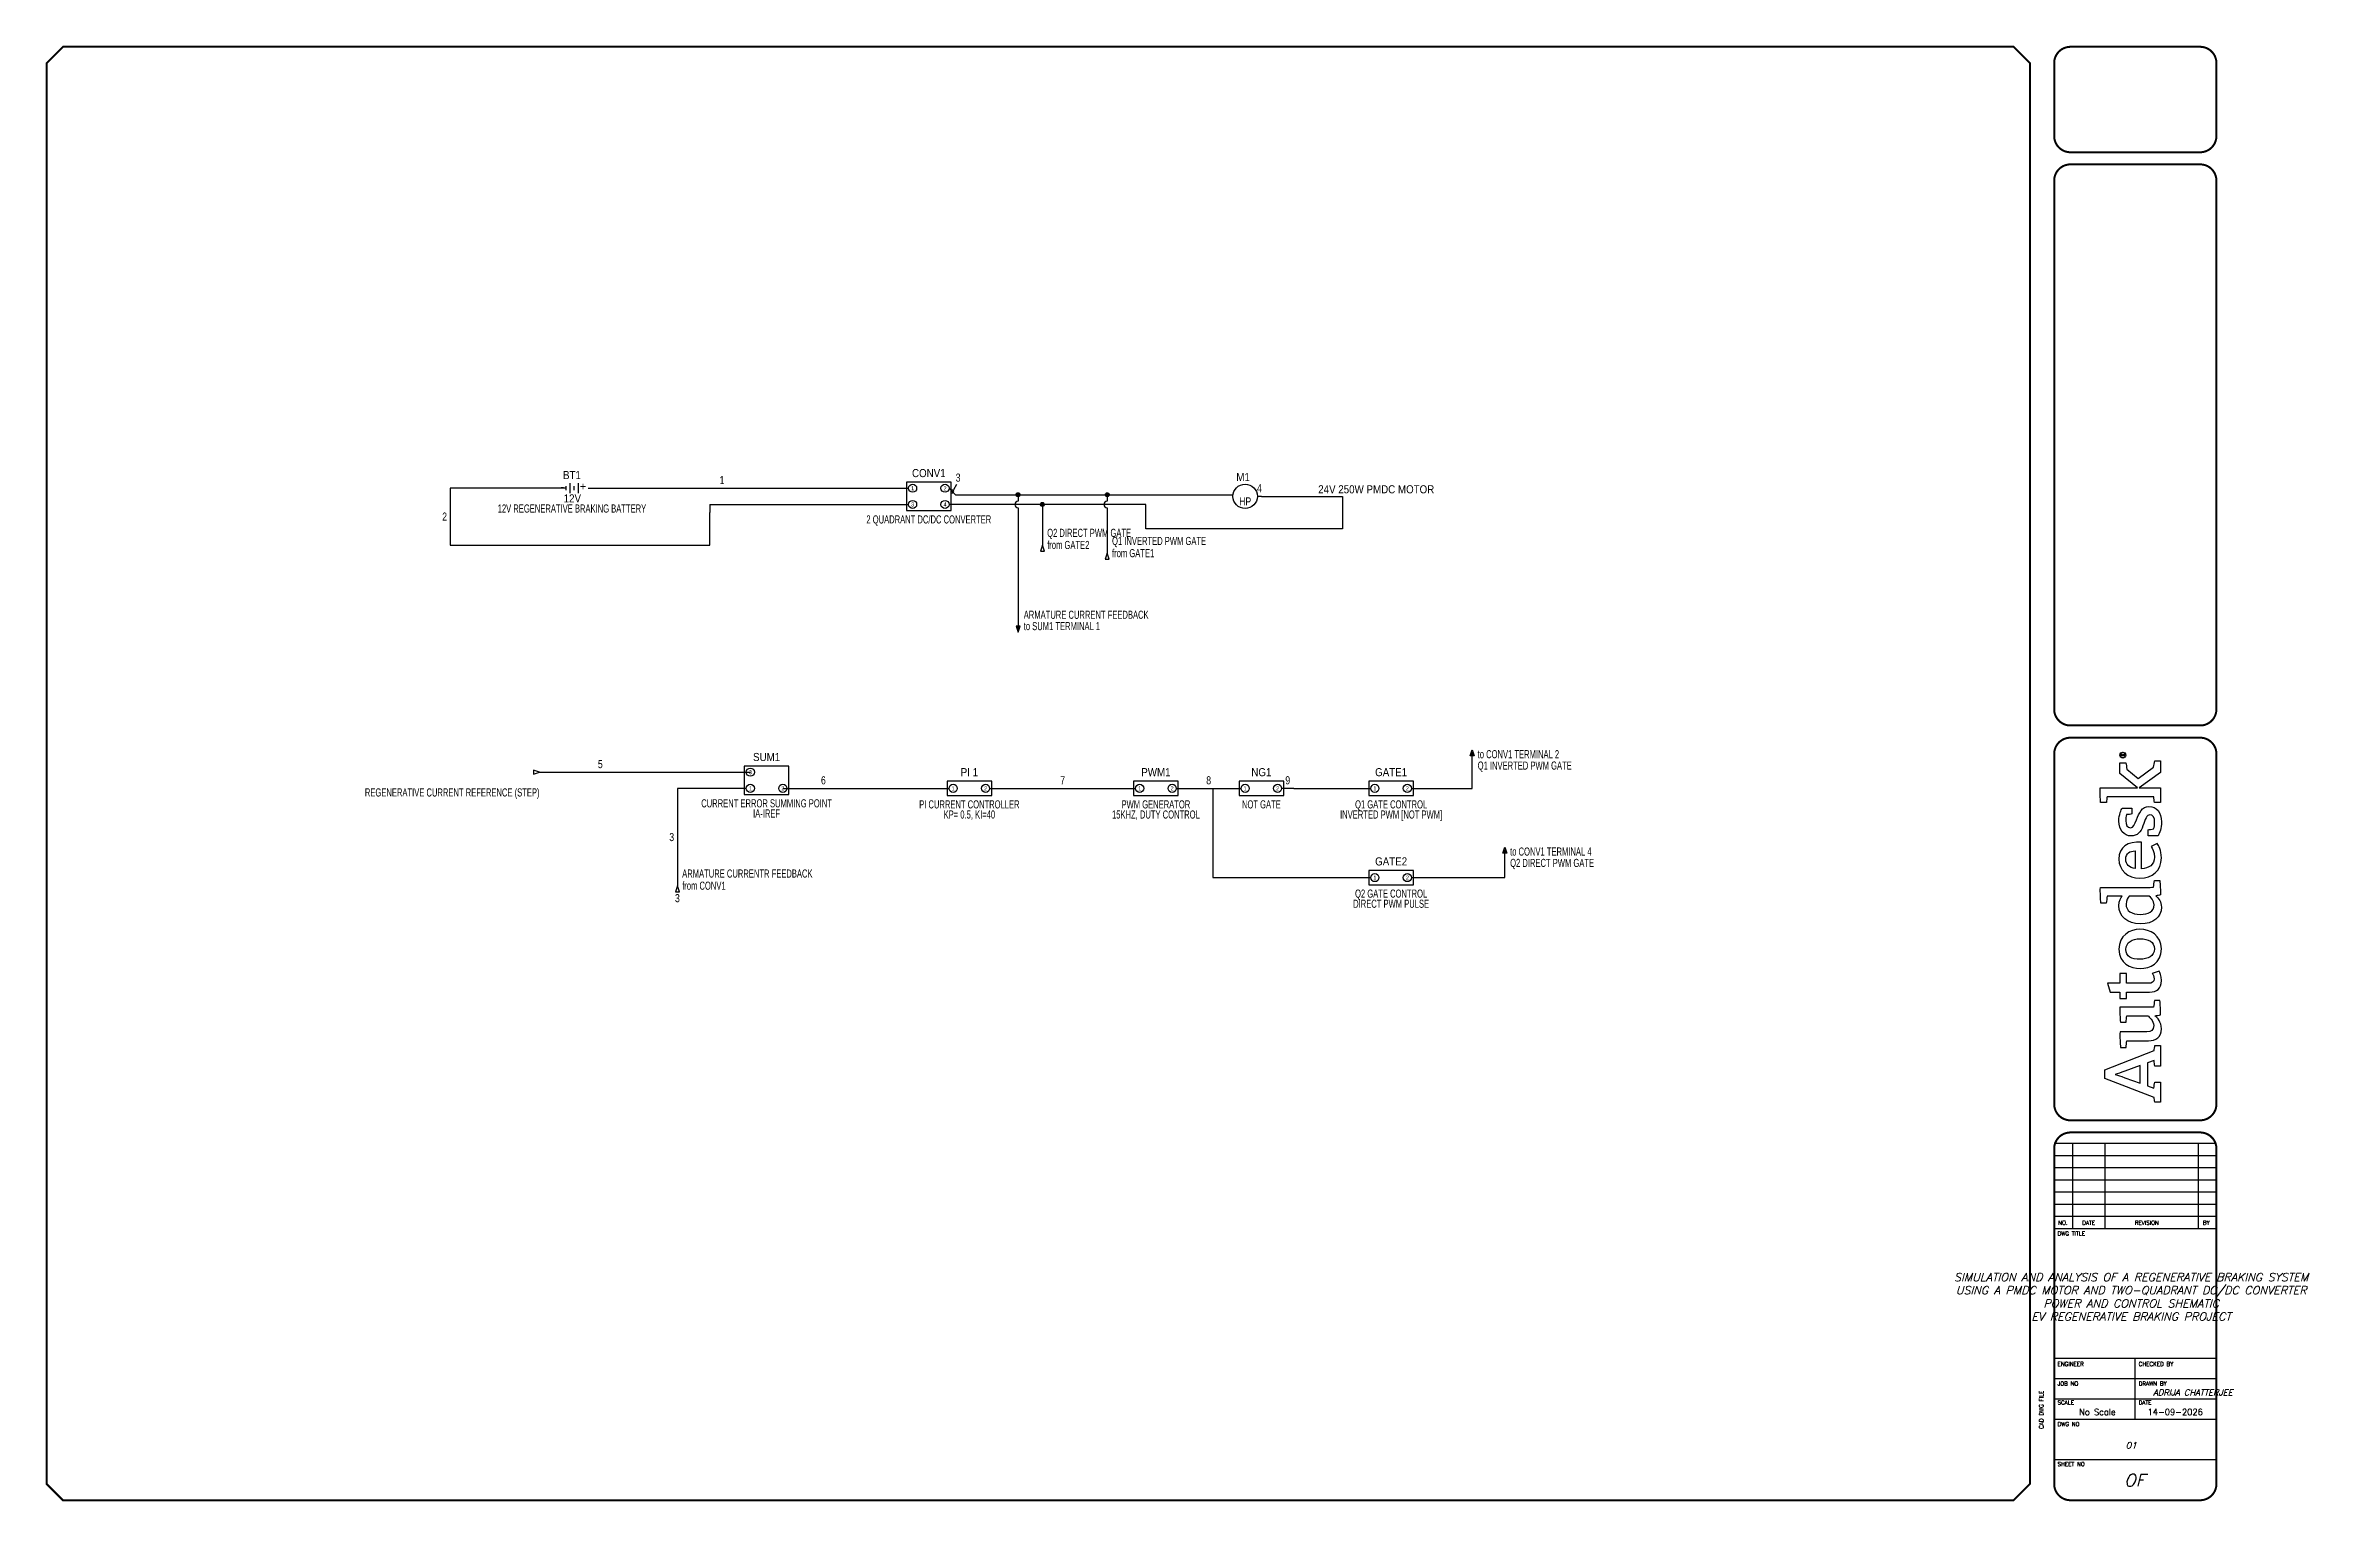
# Model space of a CAD drawing. Extents: x 0 to 35.3, y 0 to 22.4.
import ezdxf
from ezdxf.enums import TextEntityAlignment as Align

# ---------------------------------------------------------------- set-up
doc = ezdxf.new("R2010")
doc.units = 0
doc.header["$MEASUREMENT"] = 0
for name, color, linetype in [('DESC', 7, 'Continuous'), ('LAYER_1', 160, 'Continuous'), ('MISC', 7, 'Continuous'), ('SYMS', 7, 'Continuous'), ('TAGS', 7, 'Continuous'), ('TERMS', 7, 'Continuous'), ('TITLE', 7, 'Continuous'), ('WIRENO', 7, 'Continuous'), ('WIREREF_DEST', 7, 'Continuous'), ('WIRES', 7, 'Continuous'), ('XREF', 7, 'Continuous')]:
    doc.layers.add(name, color=color, linetype=linetype)
doc.styles.add('ITALIC', font='ITALIC')
doc.styles.add('SIMPLEX', font='SIMPLEX')
doc.styles.add('WD', font='txt')

# ---------------------------------------------------------------- blocks, each defined once
blk = doc.blocks.new('AI9-BLK2')
at = {"layer": 'LAYER_1', "color": 7}
blk.add_circle((0, 0), 2.03, dxfattribs=at)
blk.add_open_spline([(1.7, 0), (1.7, -1), (1, -1.8), (0, -1.8), (-1, -1.8), (-1.7, -1), (-1.7, 0), (-1.7, 1), (-1, 1.8), (0, 1.8), (1, 1.8), (1.7, 1), (1.7, 0)], degree=3, knots=[0, 0, 0, 0, 1, 1, 1, 2, 2, 2, 3, 3, 3, 4, 4, 4, 4], dxfattribs=at)
blk = doc.blocks.new('AI9-BLK1')
at = {"layer": 'LAYER_1', "color": 7}
for points, knots in [([(0.7, -1.1), (0.7, -1.1), (0.2, -0.4), (0.2, -0.4), (0.1, -0.2), (0, -0.2), (-0.1, -0.1), (0.3, 0), (0.5, 0.2), (0.5, 0.5), (0.5, 0.8), (0.3, 1.1), (-0.2, 1.1), (-0.2, 1.1), (-0.8, 1.1), (-0.8, 1.1), (-0.8, 1.1), (-0.8, -1.1), (-0.8, -1.1), (-0.8, -1.1), (-0.5, -1.1), (-0.5, -1.1), (-0.5, -1.1), (-0.5, -0.1), (-0.5, -0.1), (-0.4, -0.1), (-0.3, -0.2), (-0.2, -0.3), (-0.2, -0.3), (0.3, -1.1), (0.3, -1.1), (0.3, -1.1), (0.7, -1.1), (0.7, -1.1)], [0, 0, 0, 0, 1, 1, 1, 2, 2, 2, 3, 3, 3, 4, 4, 4, 5, 5, 5, 6, 6, 6, 7, 7, 7, 8, 8, 8, 9, 9, 9, 10, 10, 10, 11, 11, 11, 11]), ([(0.2, 0.5), (0.2, 0.2), (-0.1, 0.1), (-0.3, 0.1), (-0.3, 0.1), (-0.5, 0.1), (-0.5, 0.1), (-0.5, 0.1), (-0.5, 0.8), (-0.5, 0.8), (-0.5, 0.8), (-0.2, 0.8), (-0.2, 0.8), (0.1, 0.8), (0.2, 0.7), (0.2, 0.5)], [0, 0, 0, 0, 1, 1, 1, 2, 2, 2, 3, 3, 3, 4, 4, 4, 5, 5, 5, 5])]:
    blk.add_open_spline(points, degree=3, knots=knots, dxfattribs=at)
blk = doc.blocks.new('LOGO')
for points, knots in [([(35.2, 4.3), (35.2, 4.3), (22.1, 38.1), (22.1, 38.1), (22.1, 38.1), (16.1, 38.1), (16.1, 38.1), (16.1, 38.1), (3.2, 4.3), (3.2, 4.3), (2.2, 4.2), (0.9, 4), (0, 3.7), (0, 3.7), (0, 0), (0, 0), (0, 0), (13.7, 0), (13.7, 0), (13.7, 0), (13.7, 3.7), (13.7, 3.7), (12.4, 4), (10.9, 4.3), (9.5, 4.4), (9.5, 4.4), (11.1, 8.8), (11.1, 8.8), (11.1, 8.8), (26.8, 8.8), (26.8, 8.8), (26.8, 8.8), (28.4, 4.3), (28.4, 4.3), (27, 4.2), (25.8, 4), (24.5, 3.7), (24.5, 3.7), (24.5, 0), (24.5, 0), (24.5, 0), (38.7, 0), (38.7, 0), (38.7, 0), (38.7, 3.7), (38.7, 3.7), (37.9, 3.9), (36, 4.3), (35.2, 4.3)], [0, 0, 0, 0, 1, 1, 1, 2, 2, 2, 3, 3, 3, 4, 4, 4, 5, 5, 5, 6, 6, 6, 7, 7, 7, 8, 8, 8, 9, 9, 9, 10, 10, 10, 11, 11, 11, 12, 12, 12, 13, 13, 13, 14, 14, 14, 15, 15, 15, 16, 16, 16, 16]), ([(70.8, 23.1), (70.8, 23.1), (70.8, 27.7), (70.8, 27.7), (70.8, 27.7), (75.3, 27.7), (75.3, 27.7), (75.3, 27.7), (75.3, 34.3), (75.3, 34.3), (75.3, 34.3), (81.3, 36.2), (81.3, 36.2), (81.3, 36.2), (81.3, 27.7), (81.3, 27.7), (81.3, 27.7), (88, 27.7), (88, 27.7), (88, 27.7), (88, 23.1), (88, 23.1), (88, 23.1), (81.3, 23.1), (81.3, 23.1), (81.3, 23.1), (81.3, 8.4), (81.3, 8.4), (81.3, 5.6), (82.1, 4.3), (84.3, 4.3), (86, 4.3), (87.5, 5.1), (88, 5.5), (88, 5.5), (89.7, 0.9), (89.7, 0.9), (88.7, 0.3), (86.5, -0.7), (83.2, -0.7), (77.6, -0.7), (75.3, 2.4), (75.3, 7.4), (75.3, 7.4), (75.3, 23.1), (75.3, 23.1), (75.3, 23.1), (70.8, 23.1), (70.8, 23.1)], [0, 0, 0, 0, 1, 1, 1, 2, 2, 2, 3, 3, 3, 4, 4, 4, 5, 5, 5, 6, 6, 6, 7, 7, 7, 8, 8, 8, 9, 9, 9, 10, 10, 10, 11, 11, 11, 12, 12, 12, 13, 13, 13, 14, 14, 14, 15, 15, 15, 16, 16, 16, 16]), ([(147.1, 4.7), (147.1, 5.4), (147, 6.1), (147, 6.9), (147, 6.9), (147, 41.1), (147, 41.1), (143.4, 41.2), (139.3, 41), (136.1, 40.7), (136.1, 40.7), (136.1, 37), (136.1, 37), (137.7, 36.8), (139.6, 36.6), (141, 36.4), (141, 36.4), (141, 36.4), (141, 36.4), (141, 36.4), (141, 26.2), (141, 26.2), (140, 27.1), (138, 28.4), (134.3, 28.4), (127.3, 28.4), (122, 22.6), (122, 13.8), (122, 4.5), (126.6, -0.7), (133.4, -0.7), (137.1, -0.7), (139.6, 1.1), (141.3, 3.1), (141.3, 2.1), (141.6, 0.6), (141.8, 0), (145.2, -0.2), (148.7, 0.1), (151.7, 0.4), (151.7, 0.4), (151.7, 4.1), (151.7, 4.1), (150.2, 4.2), (148.4, 4.5), (147.1, 4.7)], [0, 0, 0, 0, 1, 1, 1, 2, 2, 2, 3, 3, 3, 4, 4, 4, 5, 5, 5, 6, 6, 6, 7, 7, 7, 8, 8, 8, 9, 9, 9, 10, 10, 10, 11, 11, 11, 12, 12, 12, 13, 13, 13, 14, 14, 14, 15, 15, 15, 15]), ([(229.4, 4.6), (229.4, 4.6), (221.5, 15.2), (221.5, 15.2), (221.5, 15.2), (228, 23), (228, 23), (229.4, 23.1), (231.3, 23.3), (232.4, 23.6), (232.4, 23.6), (232.4, 27.7), (232.4, 27.7), (232.4, 27.7), (225, 27.7), (225, 27.7), (225, 27.7), (215.2, 15.6), (215.2, 15.6), (215.2, 15.6), (215.2, 41.2), (215.2, 41.2), (211.8, 41.3), (208.2, 41.2), (205.1, 40.9), (205.1, 40.9), (205.1, 36.9), (205.1, 36.9), (206.5, 36.8), (208, 36.6), (209.1, 36.5), (209.1, 36.5), (209.1, 4.5), (209.1, 4.5), (207.8, 4.4), (206.3, 4.2), (205.1, 4), (205.1, 4), (205.1, 0), (205.1, 0), (205.1, 0), (215.2, 0), (215.2, 0), (215.2, 0), (215.2, 14.5), (215.2, 14.5), (215.2, 14.5), (225.6, 0), (225.6, 0), (225.6, 0), (233.7, 0), (233.7, 0), (233.7, 0), (233.7, 3.8), (233.7, 3.8), (232.2, 4.2), (230.6, 4.4), (229.4, 4.6)], [0, 0, 0, 0, 1, 1, 1, 2, 2, 2, 3, 3, 3, 4, 4, 4, 5, 5, 5, 6, 6, 6, 7, 7, 7, 8, 8, 8, 9, 9, 9, 10, 10, 10, 11, 11, 11, 12, 12, 12, 13, 13, 13, 14, 14, 14, 15, 15, 15, 16, 16, 16, 17, 17, 17, 18, 18, 18, 19, 19, 19, 19]), ([(12.8, 13.8), (12.8, 13.8), (16.6, 24.3), (16.6, 24.3), (17.8, 27.5), (18.2, 28.8), (18.8, 30.9), (18.8, 30.9), (18.9, 30.9), (18.9, 30.9), (19.6, 28.9), (20, 27.5), (21.1, 24.3), (21.1, 24.3), (24.9, 13.8), (24.9, 13.8), (24.9, 13.8), (12.8, 13.8), (12.8, 13.8)], [0, 0, 0, 0, 1, 1, 1, 2, 2, 2, 3, 3, 3, 4, 4, 4, 5, 5, 5, 6, 6, 6, 6]), ([(59.7, -0.1), (59.5, 0.6), (59.2, 2.6), (59.1, 3.8), (57.8, 2), (54.9, -0.7), (50.2, -0.7), (44.2, -0.7), (42, 3.1), (42, 8.1), (42, 8.1), (42, 22.9), (42, 22.9), (40.6, 23.2), (38.8, 23.4), (37.3, 23.5), (37.3, 23.5), (37.3, 27.3), (37.3, 27.3), (40.3, 27.6), (44.4, 27.8), (48, 27.6), (48, 27.6), (48, 9.3), (48, 9.3), (48, 6.2), (49.1, 4.5), (52.3, 4.5), (55.8, 4.5), (58.4, 7.9), (59, 8.6), (59, 8.6), (59, 23), (59, 23), (57.8, 23.2), (56, 23.4), (54.6, 23.5), (54.6, 23.5), (54.6, 27.3), (54.6, 27.3), (57.6, 27.7), (61.5, 27.8), (65, 27.7), (65, 27.7), (65, 4.6), (65, 4.6), (66.3, 4.4), (68.1, 4.2), (69.6, 4.1), (69.6, 4.1), (69.6, 0.3), (69.6, 0.3), (66.7, 0), (63, -0.2), (59.7, -0.1)], [0, 0, 0, 0, 1, 1, 1, 2, 2, 2, 3, 3, 3, 4, 4, 4, 5, 5, 5, 6, 6, 6, 7, 7, 7, 8, 8, 8, 9, 9, 9, 10, 10, 10, 11, 11, 11, 12, 12, 12, 13, 13, 13, 14, 14, 14, 15, 15, 15, 16, 16, 16, 17, 17, 17, 18, 18, 18, 18]), ([(104.8, -0.7), (95.2, -0.7), (91.4, 7), (91.4, 13.8), (91.4, 20.6), (95.1, 28.4), (104.6, 28.4), (114.1, 28.4), (118.3, 20.8), (118.3, 14), (118.3, 7.2), (114.2, -0.7), (104.8, -0.7)], [0, 0, 0, 0, 1, 1, 1, 2, 2, 2, 3, 3, 3, 4, 4, 4, 4]), ([(104.5, 23.6), (99.6, 23.6), (97.8, 19.5), (97.8, 14), (97.8, 8.5), (99.9, 4.1), (104.8, 4.1), (109.8, 4.1), (111.8, 8.2), (111.8, 13.8), (111.8, 19.3), (109.5, 23.6), (104.5, 23.6)], [0, 0, 0, 0, 1, 1, 1, 2, 2, 2, 3, 3, 3, 4, 4, 4, 4]), ([(141, 7.6), (140.3, 6.7), (138.2, 4.3), (135, 4.3), (130.5, 4.3), (128.5, 8.1), (128.5, 13.8), (128.5, 19.6), (130.9, 23.5), (135.4, 23.5), (138.3, 23.5), (139.9, 22.3), (141, 21.3), (141, 21.3), (141, 7.6), (141, 7.6)], [0, 0, 0, 0, 1, 1, 1, 2, 2, 2, 3, 3, 3, 4, 4, 4, 5, 5, 5, 5]), ([(167.6, 4.1), (171.4, 4.1), (173.8, 5.5), (175, 6.2), (175, 6.2), (177.1, 2.1), (177.1, 2.1), (175.5, 1.1), (172.6, -0.7), (167.2, -0.7), (158.2, -0.7), (153.3, 5.5), (153.3, 14), (153.3, 22.5), (158.9, 28.4), (166.4, 28.4), (174.6, 28.4), (178.7, 22.5), (177.9, 12.9), (177.9, 12.9), (159.8, 12.9), (159.8, 12.9), (160, 7.9), (162.3, 4.1), (167.6, 4.1)], [0, 0, 0, 0, 1, 1, 1, 2, 2, 2, 3, 3, 3, 4, 4, 4, 5, 5, 5, 6, 6, 6, 7, 7, 7, 8, 8, 8, 8]), ([(172, 17.3), (171.9, 20.8), (170.4, 23.7), (166.3, 23.7), (162.6, 23.7), (160.6, 21.2), (159.9, 17.3), (159.9, 17.3), (172, 17.3), (172, 17.3)], [0, 0, 0, 0, 1, 1, 1, 2, 2, 2, 3, 3, 3, 3]), ([(193.3, 16.4), (190.2, 17.6), (187.8, 18.3), (187.8, 20.5), (187.8, 22.6), (189.9, 23.7), (192.6, 23.7), (194.1, 23.7), (195.6, 23.5), (196.8, 23.1), (196.9, 21.9), (197.1, 20.1), (197.3, 19.6), (197.3, 19.6), (201.3, 19.6), (201.3, 19.6), (201.3, 19.6), (201.3, 26.1), (201.3, 26.1), (200.2, 26.8), (197.1, 28.4), (192.4, 28.4), (186.5, 28.4), (182.2, 25), (182.2, 20.1), (182.2, 15.7), (184.9, 13.4), (189.1, 11.9), (193.4, 10.4), (196.7, 9.3), (196.7, 7.2), (196.7, 5.1), (195, 3.9), (191.4, 3.9), (189.9, 3.9), (188.1, 4.1), (187, 4.6), (186.9, 5.9), (186.6, 7.8), (186.3, 8.4), (186.3, 8.4), (182.3, 8.4), (182.3, 8.4), (182.3, 8.4), (182.3, 1.6), (182.3, 1.6), (182.3, 1.6), (182.3, 1.6), (182.3, 1.6), (184.1, 0.5), (187.5, -0.8), (191.8, -0.8), (198.3, -0.8), (202.4, 2.6), (202.4, 7.8), (202.4, 12.5), (197.8, 14.6), (193.3, 16.4)], [0, 0, 0, 0, 1, 1, 1, 2, 2, 2, 3, 3, 3, 4, 4, 4, 5, 5, 5, 6, 6, 6, 7, 7, 7, 8, 8, 8, 9, 9, 9, 10, 10, 10, 11, 11, 11, 12, 12, 12, 13, 13, 13, 14, 14, 14, 15, 15, 15, 16, 16, 16, 17, 17, 17, 18, 18, 18, 19, 19, 19, 19])]:
    blk.add_open_spline(points, degree=3, knots=knots)
for name, p in [('AI9-BLK2', (237.6, 25.7)), ('AI9-BLK1', (237.8, 25.7))]:
    blk.add_blockref(name, p)
blk = doc.blocks.new('NO_NUM_acade_title')
at = {"layer": 'TITLE'}
for p, q in [((30.594, 22.177), (30.594, 20.781)), ((30.969, 5.531), (33.469, 5.531)), ((30.969, 5.344), (33.469, 5.344)), ((31.25, 5.531), (31.25, 4.219)), ((31.75, 5.531), (31.75, 4.219)), ((33.188, 5.531), (33.188, 4.219)), ((30.969, 5.156), (33.469, 5.156)), ((30.969, 4.969), (33.469, 4.969)), ((30.969, 4.781), (33.469, 4.781)), ((30.969, 4.594), (33.469, 4.594)), ((30.969, 4.406), (33.469, 4.406)), ((30.969, 4.219), (33.469, 4.219)), ((30.594, 0.281), (30.594, 2.214)), ((30.969, 2.219), (33.469, 2.219)), ((32.219, 1.281), (32.219, 2.219)), ((30.969, 1.906), (33.469, 1.906)), ((30.969, 1.594), (33.469, 1.594)), ((30.969, 1.281), (33.469, 1.281)), ((30.969, 0.656), (33.469, 0.656))]:
    blk.add_line(p, q, dxfattribs=at)
at = {"layer": 'TITLE', "const_width": 0.0312}
blk.add_lwpolyline([(30.594, 0.281), (30.594, 22.177), (30.344, 22.427), (0.281, 22.427), (0.031, 22.177), (0.031, 0.281), (0.281, 0.031), (30.344, 0.031)], close=True, dxfattribs=at)
for points in [[(31.219, 22.427, 0.414214), (30.969, 22.177, 0.414214)], [(33.469, 22.177, 0.414214), (33.219, 22.427, 0.414214)], [(30.969, 21.052, 0.414214), (31.219, 20.802, 0.414214)], [(33.219, 20.802, 0.414214), (33.469, 21.052, 0.414214)], [(31.219, 20.615, 0.414214), (30.969, 20.365, 0.414214)], [(33.469, 20.365, 0.414214), (33.219, 20.615, 0.414214)], [(30.969, 12.219, 0.414214), (31.219, 11.969, 0.414214)], [(33.219, 11.969, 0.414214), (33.469, 12.219, 0.414214)], [(31.219, 11.781, 0.414214), (30.969, 11.531, 0.414214)], [(33.469, 11.531, 0.414214), (33.219, 11.781, 0.414214)], [(30.969, 6.135, 0.414214), (31.219, 5.885, 0.414214)], [(33.219, 5.885, 0.414214), (33.469, 6.135, 0.414214)], [(31.219, 5.698, 0.414214), (30.969, 5.448, 0.414214)], [(33.469, 5.448, 0.414214), (33.219, 5.698, 0.414214)], [(30.969, 0.281, 0.414214), (31.219, 0.031, 0.414214)], [(33.219, 0.031, 0.414214), (33.469, 0.281, 0.414214)]]:
    blk.add_lwpolyline(points, format="xyb", dxfattribs=at)
for points in [[(33.219, 22.427), (31.219, 22.427)], [(30.969, 22.177), (30.969, 21.052)], [(33.469, 22.177), (33.469, 21.052)], [(33.219, 20.802), (31.219, 20.802)], [(33.219, 20.615), (31.219, 20.615)], [(30.969, 20.365), (30.969, 12.219)], [(33.469, 20.365), (33.469, 12.219)], [(31.219, 11.969), (33.219, 11.969)], [(31.219, 11.781), (33.219, 11.781)], [(31.219, 5.885), (33.219, 5.885)], [(31.219, 5.698), (33.219, 5.698)], [(30.969, 5.448), (30.969, 0.281)], [(33.469, 5.448), (33.469, 0.281)], [(31.219, 0.031), (33.219, 0.031)]]:
    blk.add_lwpolyline(points, dxfattribs=at)
at = {"layer": 'TITLE', "color": 7, "const_width": 0.0312}
for points in [[(30.969, 11.531), (30.969, 6.135)], [(33.469, 11.531), (33.469, 6.135)]]:
    blk.add_lwpolyline(points, dxfattribs=at)
at = {"xscale": 0.02250000000000085, "yscale": 0.02250000000000085, "zscale": 0.02250000000000085, "rotation": 90}
blk.add_blockref('LOGO', (32.605, 6.167), dxfattribs=at)
at = {"layer": 'TITLE', "color": 1}
for s, height, style, p in [('NO.', 0.0625, 'SIMPLEX', (31.104, 4.307)), ('DATE', 0.0625, 'SIMPLEX', (31.5, 4.307)), ('REVISION', 0.0625, 'SIMPLEX', (32.396, 4.307)), ('BY', 0.0625, 'SIMPLEX', (33.313, 4.307)), ('OF', 0.1875, 'ITALIC', (32.208, 0.339))]:
    blk.add_text(s, height=height, dxfattribs=dict(at, style=style)).set_placement(p, align=Align.MIDDLE)
at = {"layer": 'TITLE', "color": 1, "style": 'SIMPLEX'}
for s, p in [('DWG TITLE', (31.021, 4.109)), ('ENGINEER', (31.021, 2.099)), ('CHECKED BY', (32.271, 2.099)), ('JOB NO', (31.021, 1.797)), ('DRAWN BY', (32.271, 1.797)), ('SCALE', (31.021, 1.505)), ('DATE', (32.271, 1.505)), ('DWG NO', (31.021, 1.172)), ('SHEET NO', (31.021, 0.557))]:
    blk.add_text(s, height=0.0625, dxfattribs=at).set_placement(p)
blk.add_text('CAD DWG FILE', height=0.0625, rotation=90, dxfattribs=at).set_placement((30.802, 1.13))
at = {"layer": 'TITLE', "color": 1, "style": 'ITALIC'}
for tag, height, p in [('TITLE#1', 0.125, (32.156, 3.406)), ('TITLE#2', 0.125, (32.156, 3.204)), ('TITLE#3', 0.125, (32.156, 3.001)), ('TITLE#4', 0.125, (32.156, 2.799)), ('DWG#', 0.2, (32.156, 0.826))]:
    blk.add_attdef(tag, text='', height=height, dxfattribs=at).set_placement(p, align=Align.CENTER)
at = {"layer": 'TITLE', "color": 1, "style": 'SIMPLEX'}
blk.add_attdef('CAD#', (30.826, 1.958), '', height=0.0938, rotation=90, dxfattribs=at)
at = {"layer": 'TITLE', "color": 1}
for tag, p, height, style in [('ENGINEER', (31.237, 1.958), 0.0938, 'ITALIC'), ('CHKDBY', (32.424, 1.958), 0.0938, 'ITALIC'), ('SCALE', (31.353, 1.344), 0.0938, 'SIMPLEX'), ('JOB#', (31.464, 1.644), 0.0938, 'SIMPLEX'), ('DATE', (32.408, 1.344), 0.0938, 'SIMPLEX'), ('DRAWNBY', (32.494, 1.644), 0.0938, 'ITALIC'), ('SHTS', (32.532, 0.25), 0.2, 'ITALIC')]:
    blk.add_attdef(tag, p, '', height=height, dxfattribs=dict(at, style=style))
at = {"layer": 'TITLE', "color": 1, "style": 'ITALIC'}
blk.add_attdef('SH#', text='', height=0.2, dxfattribs=at).set_placement((31.881, 0.25), align=Align.RIGHT)
at = {"layer": 'TITLE', "color": 7, "flags": 9}
blk.add_attdef('WD_TB', (31.219, 0.031), '', height=0.125, dxfattribs=at)
blk = doc.blocks.new('HDV1TF')
for p, q in [((0.344, 0.094), (-0.344, 0.094)), ((-0.344, 0.094), (-0.344, -0.344)), ((0.344, -0.344), (0.344, 0.094)), ((-0.344, -0.344), (0.344, -0.344))]:
    blk.add_line(p, q)
for centre in [(-0.25, 0), (0.25, 0), (-0.25, -0.25), (0.25, -0.25)]:
    blk.add_circle(centre, 0.0625)
at = {"style": 'WD'}
for tag, width, p in [('INST', 0.7, (0.006, 0.497)), ('LOC', 0.7, (0.006, 0.327)), ('TAG1', 0.9, (0, 0.171)), ('RATING2', 0.7, (0, -0.219)), ('DESC1', 0.7, (0, -0.543)), ('DESC2', 0.7, (0, -0.699)), ('XREF', 0.7, (0, -0.856))]:
    blk.add_attdef(tag, text='', height=0.125, dxfattribs=dict(at, width=width)).set_placement(p, align=Align.CENTER)
at = {"linetype": 'Continuous', "style": 'WD', "width": 0.8, "flags": 8}
for tag, p in [('TERM01', (-0.25, 0)), ('TERM02', (0.25, 0)), ('TERM03', (-0.25, -0.25)), ('TERM04', (0.25, -0.25))]:
    blk.add_attdef(tag, text='', height=0.0625, dxfattribs=at).set_placement(p, align=Align.MIDDLE)
at = {"style": 'WD', "flags": 1}
for tag, p in [('X4TERM01', (-0.312, 0)), ('X2TERM01', (-0.25, 0.062)), ('X2TERM02', (0.25, 0.062)), ('X1TERM02', (0.312, 0)), ('X4TERM03', (-0.312, -0.25)), ('X8TERM03', (-0.25, -0.312)), ('X8TERM04', (0.25, -0.312)), ('X1TERM04', (0.312, -0.25))]:
    blk.add_attdef(tag, p, '', height=0.0125, dxfattribs=at)
at = {"style": 'WD', "width": 0.7}
blk.add_attdef('RATING1', text='', height=0.125, dxfattribs=at).set_placement((0, 0), align=Align.MIDDLE)
at = {"linetype": 'Continuous', "style": 'WD', "flags": 9}
blk.add_attdef('ASSYCODE', text='', height=0.01, dxfattribs=at).set_placement((0, 0.078), align=Align.CENTER)
at = {"style": 'WD', "flags": 9}
blk.add_attdef('FAMILY', text='', height=0.01, dxfattribs=at).set_placement((-0.005, 0.139), align=Align.CENTER)
at = {"linetype": 'Continuous', "style": 'WD', "flags": 1}
for tag, p in [('MFG', (0, 0.109)), ('CAT', (0, 0.128))]:
    blk.add_attdef(tag, text='', height=0.01, dxfattribs=at).set_placement(p, align=Align.MIDDLE)
blk = doc.blocks.new('HBA1')
for p, q in [((-0.094, 0.031), (-0.094, -0.031)), ((-0.031, 0.078), (-0.031, -0.078)), ((0.031, 0.031), (0.031, -0.031)), ((0.094, 0.078), (0.094, -0.078))]:
    blk.add_line(p, q)
at = {"style": 'WD'}
for tag, width, p in [('INST', 0.7, (0.006, 0.466)), ('LOC', 0.7, (0.006, 0.296)), ('TAG1', 0.9, (0, 0.14)), ('RATING1', 0.9, (0.006, -0.219)), ('DESC1', 0.7, (0, -0.375)), ('DESC2', 0.7, (0, -0.531))]:
    blk.add_attdef(tag, text='', height=0.125, dxfattribs=dict(at, width=width)).set_placement(p, align=Align.CENTER)
at = {"linetype": 'Continuous', "style": 'WD'}
blk.add_attdef('TERM01', text='', height=0.125, dxfattribs=at).set_placement((-0.122, 0.09), align=Align.TOP_RIGHT)
at = {"style": 'WD', "flags": 1}
for tag, p in [('X4TERM01', (-0.094, 0)), ('X1TERM02', (0.094, 0))]:
    blk.add_attdef(tag, p, '', height=0.0125, dxfattribs=at)
at = {"linetype": 'Continuous', "style": 'WD', "flags": 9}
blk.add_attdef('ASSYCODE', text='', height=0.01, dxfattribs=at).set_placement((0.001, 0.059), align=Align.CENTER)
at = {"style": 'WD', "flags": 9}
blk.add_attdef('FAMILY', text='', height=0.01, dxfattribs=at).set_placement((-0.005, 0.107), align=Align.CENTER)
at = {"linetype": 'Continuous', "style": 'WD', "flags": 1}
for tag, p in [('MFG', (0, 0.078)), ('CAT', (0, 0.097))]:
    blk.add_attdef(tag, text='', height=0.01, dxfattribs=at).set_placement(p, align=Align.MIDDLE)
at = {"linetype": 'Continuous', "style": 'WD'}
blk.add_attdef('TERM02', text='', height=0.125, dxfattribs=at).set_placement((0.122, 0.09), align=Align.TOP_LEFT)
blk = doc.blocks.new('HMO12')
blk.add_circle((0, 0), 0.188)
at = {"style": 'WD'}
for tag, width, p in [('TAG1', 0.9, (-0.031, 0.234)), ('INST', 0.7, (-0.026, 0.559)), ('LOC', 0.7, (-0.026, 0.39)), ('RATING1', 0.8, (0, 0))]:
    blk.add_attdef(tag, text='', height=0.125, dxfattribs=dict(at, width=width)).set_placement(p, align=Align.CENTER)
at = {"style": 'WD', "flags": 1}
for tag, p in [('X4TERM01', (-0.188, 0)), ('X1TERM02', (0.188, 0)), ('X0TERM03', (0.133, -0.133))]:
    blk.add_attdef(tag, p, '', height=0.0125, dxfattribs=at)
at = {"linetype": 'Continuous', "style": 'WD', "flags": 9}
blk.add_attdef('ASSYCODE', text='', height=0.01, dxfattribs=at).set_placement((0, 0.125), align=Align.CENTER)
at = {"style": 'WD', "flags": 9}
blk.add_attdef('FAMILY', text='', height=0.01, dxfattribs=at).set_placement((-0.005, 0.17), align=Align.CENTER)
at = {"linetype": 'Continuous', "style": 'WD', "flags": 1}
for tag, p in [('MFG', (0, 0.14)), ('CAT', (0, 0.159))]:
    blk.add_attdef(tag, text='', height=0.01, dxfattribs=at).set_placement(p, align=Align.MIDDLE)
at = {"style": 'WD'}
for tag, p, width in [('DESC1', (1.126, 0.046), 0.9), ('DESC2', (1.126, -0.11), 0.9), ('RATING3', (1.125, -0.423), 0.8), ('DESC3', (1.126, -0.266), 0.9), ('WDTAGALT', (1.125, -0.75), 0.7), ('RATING4', (1.125, -0.579), 0.8)]:
    blk.add_attdef(tag, p, '', height=0.125, dxfattribs=dict(at, width=width))
at = {"linetype": 'Continuous', "style": 'WD'}
blk.add_attdef('TERM01', text='', height=0.125, dxfattribs=at).set_placement((-0.231, -0.035), align=Align.TOP_RIGHT)
at = {"style": 'WD', "width": 0.8}
blk.add_attdef('RATING2', text='', height=0.125, dxfattribs=at).set_placement((0.001, -0.016), align=Align.TOP_CENTER)
at = {"linetype": 'Continuous', "style": 'WD'}
for tag, p in [('TERM03', (0.062, -0.219)), ('TERM02', (0.231, -0.035))]:
    blk.add_attdef(tag, text='', height=0.125, dxfattribs=at).set_placement(p, align=Align.TOP_LEFT)
blk = doc.blocks.new('WD_WNH')
at = {"linetype": 'Continuous', "style": 'WD', "width": 0.8}
blk.add_attdef('WIRENO', text='', height=0.125, dxfattribs=at).set_placement((0, 0.062), align=Align.CENTER)
at = {"style": 'WD', "flags": 1}
for tag, p in [('W01USER', (0, 0.078)), ('W02USER', (0, 0.07)), ('W03USER', (0, 0.062)), ('W04USER', (0, 0.055)), ('W05USER', (0, 0.047)), ('W06USER', (0, 0.039)), ('W07USER', (0, 0.031)), ('W08USER', (0, 0.023)), ('W09USER', (0, 0.016)), ('W10USER', (0, 0.008))]:
    blk.add_attdef(tag, text='', height=0.005, dxfattribs=at).set_placement(p, align=Align.CENTER)
blk = doc.blocks.new('WD_WNV')
at = {"linetype": 'Continuous', "style": 'WD', "width": 0.8}
blk.add_attdef('WIRENO', text='', height=0.125, dxfattribs=at).set_placement((-0.05, 0), align=Align.MIDDLE_RIGHT)
at = {"style": 'WD', "flags": 1}
for tag, p in [('W01USER', (-0.062, 0.094)), ('W02USER', (-0.062, 0.086)), ('W03USER', (-0.062, 0.078)), ('W04USER', (-0.062, 0.07)), ('W05USER', (-0.062, 0.062)), ('W06USER', (-0.062, 0.055)), ('W07USER', (-0.062, 0.047)), ('W08USER', (-0.062, 0.039)), ('W09USER', (-0.062, 0.031)), ('W10USER', (-0.062, 0.023))]:
    blk.add_attdef(tag, text='', height=0.005, dxfattribs=at).set_placement(p, align=Align.CENTER)
blk = doc.blocks.new('HDV1T6')
for p, q in [((0.344, 0.109), (-0.344, 0.109)), ((-0.344, 0.109), (-0.344, -0.109)), ((0.344, -0.109), (0.344, 0.109)), ((-0.344, -0.109), (0.344, -0.109))]:
    blk.add_line(p, q)
for centre in [(-0.25, 0), (0.25, 0)]:
    blk.add_circle(centre, 0.0625)
at = {"style": 'WD'}
for tag, width, p in [('INST', 0.7, (0.006, 0.669)), ('RATING2', 0.7, (0, 0.343)), ('LOC', 0.7, (0.006, 0.499)), ('TAG1', 0.9, (0, 0.187)), ('DESC1', 0.7, (0, -0.309)), ('DESC2', 0.7, (0, -0.465)), ('XREF', 0.7, (0, -0.621))]:
    blk.add_attdef(tag, text='', height=0.125, dxfattribs=dict(at, width=width)).set_placement(p, align=Align.CENTER)
at = {"linetype": 'Continuous', "style": 'WD', "width": 0.8, "flags": 8}
for tag, p in [('TERM01', (-0.25, 0)), ('TERM02', (0.25, 0))]:
    blk.add_attdef(tag, text='', height=0.0625, dxfattribs=at).set_placement(p, align=Align.MIDDLE)
at = {"style": 'WD', "flags": 1}
for tag, p in [('X4TERM01', (-0.312, 0)), ('X2TERM01', (-0.25, 0.062)), ('X2TERM02', (0.25, 0.062)), ('X1TERM02', (0.312, 0)), ('X8TERM01', (-0.25, -0.062)), ('X8TERM02', (0.25, -0.062))]:
    blk.add_attdef(tag, p, '', height=0.0125, dxfattribs=at)
at = {"style": 'WD', "width": 0.7}
blk.add_attdef('RATING1', text='', height=0.125, dxfattribs=at).set_placement((0, 0), align=Align.MIDDLE)
at = {"linetype": 'Continuous', "style": 'WD', "flags": 9}
blk.add_attdef('ASSYCODE', text='', height=0.01, dxfattribs=at).set_placement((0, 0.094), align=Align.CENTER)
at = {"style": 'WD', "flags": 9}
blk.add_attdef('FAMILY', text='', height=0.01, dxfattribs=at).set_placement((-0.005, 0.154), align=Align.CENTER)
at = {"linetype": 'Continuous', "style": 'WD', "flags": 1}
for tag, p in [('MFG', (0, 0.125)), ('CAT', (0, 0.144))]:
    blk.add_attdef(tag, text='', height=0.01, dxfattribs=at).set_placement(p, align=Align.MIDDLE)
blk = doc.blocks.new('HDV1TC')
for p, q in [((0.344, 0.344), (-0.344, 0.344)), ((-0.344, 0.344), (-0.344, -0.094)), ((0.344, -0.094), (0.344, 0.344)), ((-0.344, -0.094), (0.344, -0.094))]:
    blk.add_line(p, q)
for centre in [(-0.25, 0.25), (-0.25, 0), (0.25, 0)]:
    blk.add_circle(centre, 0.0625)
at = {"style": 'WD'}
for tag, width, p in [('INST', 0.7, (0.006, 0.747)), ('TAG1', 0.9, (0, 0.421)), ('LOC', 0.7, (0.006, 0.577)), ('RATING2', 0.7, (0, 0.031)), ('DESC1', 0.7, (0, -0.293)), ('DESC2', 0.7, (0, -0.449)), ('XREF', 0.7, (0, -0.606))]:
    blk.add_attdef(tag, text='', height=0.125, dxfattribs=dict(at, width=width)).set_placement(p, align=Align.CENTER)
at = {"style": 'WD', "flags": 9}
blk.add_attdef('FAMILY', text='', height=0.01, dxfattribs=at).set_placement((-0.005, 0.389), align=Align.CENTER)
at = {"linetype": 'Continuous', "style": 'WD', "flags": 1}
for tag, p in [('MFG', (0, 0.359)), ('CAT', (0, 0.378))]:
    blk.add_attdef(tag, text='', height=0.01, dxfattribs=at).set_placement(p, align=Align.MIDDLE)
at = {"linetype": 'Continuous', "style": 'WD', "width": 0.8, "flags": 8}
for tag, p in [('TERM03', (-0.25, 0.25)), ('TERM01', (-0.25, 0)), ('TERM02', (0.25, 0))]:
    blk.add_attdef(tag, text='', height=0.0625, dxfattribs=at).set_placement(p, align=Align.MIDDLE)
at = {"style": 'WD', "flags": 1}
for tag, p in [('X4TERM03', (-0.312, 0.25)), ('X4TERM01', (-0.312, 0)), ('X2TERM03', (-0.25, 0.312)), ('X1TERM02', (0.312, 0)), ('X8TERM01', (-0.25, -0.062)), ('X8TERM02', (0.25, -0.062))]:
    blk.add_attdef(tag, p, '', height=0.0125, dxfattribs=at)
at = {"style": 'WD', "width": 0.7}
blk.add_attdef('RATING1', text='', height=0.125, dxfattribs=at).set_placement((0, 0.25), align=Align.MIDDLE)
at = {"linetype": 'Continuous', "style": 'WD', "flags": 9}
blk.add_attdef('ASSYCODE', text='', height=0.01, dxfattribs=at).set_placement((0, 0.328), align=Align.CENTER)
blk = doc.blocks.new('WDDOT')
for radius in [0.03, 0.0187, 0.00929]:
    blk.add_circle((0, 0), radius)
blk = doc.blocks.new('HA1S4')
for points in [[(0, 0), (-0.031, 0), (0, -0.094), (0.031, 0), (0, 0)], [(0.016, -0.011), (-0.016, -0.011), (0, -0.058), (0.016, -0.011)]]:
    blk.add_lwpolyline(points)
at = {"style": 'WD', "flags": 1}
for tag, p in [('X2TERM01', (0, 0)), ('SIGCODE', (0.035, -0.083))]:
    blk.add_attdef(tag, p, '', height=0.01, dxfattribs=at)
at = {"style": 'WD', "width": 0.7}
for tag, p in [('XREF', (0.088, -0.062)), ('DESC1', (0.088, 0.113))]:
    blk.add_attdef(tag, p, '', height=0.125, dxfattribs=at)
at = {"style": 'WD', "width": 0.8, "flags": 8}
blk.add_attdef('WIRENO', text='', height=0.125, dxfattribs=at).set_placement((0, -0.259), align=Align.CENTER)
blk = doc.blocks.new('HA1D4')
blk.add_lwpolyline([(0, -0.094), (0.031, -0.094), (0, 0), (-0.031, -0.094), (0, -0.094)])
at = {"style": 'WD', "flags": 1}
for tag, p in [('X2TERM01', (0, 0)), ('SIGCODE', (0.035, -0.083))]:
    blk.add_attdef(tag, p, '', height=0.01, dxfattribs=at)
at = {"style": 'WD', "width": 0.7}
for tag, p in [('XREF', (0.074, -0.062)), ('DESC1', (0.074, 0.125))]:
    blk.add_attdef(tag, p, '', height=0.125, dxfattribs=at)
at = {"style": 'WD', "width": 0.8, "flags": 8}
blk.add_attdef('WIRENO', text='', height=0.125, dxfattribs=at).set_placement((0, -0.254), align=Align.CENTER)
blk = doc.blocks.new('HA1S2')
for points in [[(0, 0), (-0.031, 0), (0, 0.094), (0.031, 0), (0, 0)], [(-0.016, 0.011), (0.016, 0.011), (0, 0.058), (-0.016, 0.011)]]:
    blk.add_lwpolyline(points)
at = {"style": 'WD', "width": 0.8, "flags": 8}
blk.add_attdef('WIRENO', text='', height=0.125, dxfattribs=at).set_placement((0, 0.153), align=Align.CENTER)
at = {"style": 'WD', "flags": 1}
for tag, p in [('X8TERM01', (0, 0)), ('SIGCODE', (0.026, 0.066))]:
    blk.add_attdef(tag, p, '', height=0.01, dxfattribs=at)
at = {"style": 'WD', "width": 0.7}
for tag, p in [('XREF', (0.084, -0.036)), ('DESC1', (0.084, -0.211))]:
    blk.add_attdef(tag, p, '', height=0.125, dxfattribs=at)
blk = doc.blocks.new('HA1D3')
blk.add_lwpolyline([(-0.094, 0), (-0.094, -0.031), (0, 0), (-0.094, 0.031), (-0.094, 0)])
at = {"style": 'WD', "width": 0.8, "flags": 8}
blk.add_attdef('WIRENO', text='', height=0.125, dxfattribs=at).set_placement((0, 0.094), align=Align.RIGHT)
at = {"style": 'WD', "flags": 1}
blk.add_attdef('SIGCODE', text='', height=0.01, dxfattribs=at).set_placement((-0.02, 0.047), align=Align.RIGHT)
blk.add_attdef('X1TERM01', (0, 0), '', height=0.01, dxfattribs=at)
at = {"style": 'WD', "width": 0.7}
for tag, p in [('DESC1', (0, -0.375)), ('XREF', (0, -0.188))]:
    blk.add_attdef(tag, text='', height=0.125, dxfattribs=at).set_placement(p, align=Align.RIGHT)

msp = doc.modelspace()

# ---------------------------------------------------------------- linework, layer by layer
at = {"layer": 'WIRENO'}
msp.add_lwpolyline([(14.051, 15.683), (14.003, 15.602), (13.982, 15.596), (13.966, 15.569), (13.972, 15.548), (13.993, 15.554), (14.009, 15.581), (14.006, 15.591)], dxfattribs=at)
at = {"layer": 'WIRES'}
for p, q in [((8.031, 15.625), (6.25, 15.625)), ((6.25, 15.625), (6.25, 14.75)), ((8.375, 15.625), (12.5, 15.625)), ((12.5, 15.625), (13.312, 15.625)), ((13.938, 15.625), (14.037, 15.525)), ((14.037, 15.525), (18.312, 15.525)), ((15, 15.525), (15, 15.425)), ((16.375, 15.525), (16.375, 15.425)), ((10.25, 15.375), (11.781, 15.375)), ((10.25, 15.375), (10.25, 15.25)), ((10.25, 14.75), (10.25, 15.25)), ((11.781, 15.375), (13.312, 15.375)), ((16.969, 15.375), (13.938, 15.375)), ((15, 15.325), (15, 13.5)), ((15.375, 15.375), (15.375, 14.75)), ((16.375, 15.325), (16.375, 14.625)), ((16.969, 15), (16.969, 15.375)), ((18.75, 15.5), (18.688, 15.5)), ((18.75, 15.5), (20, 15.5)), ((20, 15.5), (20, 15)), ((20, 15), (16.969, 15)), ((6.25, 14.75), (10.25, 14.75)), ((22, 11), (22, 11.5)), ((7.625, 11.25), (9.5, 11.25)), ((9.5, 11.25), (10.875, 11.25)), ((10.812, 11), (9.75, 11)), ((9.75, 11), (9.75, 9.5)), ((11.375, 11), (12.625, 11)), ((12.5, 11), (12.688, 11)), ((12.688, 11), (13.938, 11)), ((14.562, 11), (16.812, 11)), ((17.438, 11), (18.438, 11)), ((18, 11), (18, 9.625)), ((19.25, 11), (19.062, 11)), ((19.25, 11), (20.438, 11)), ((21.062, 11), (22, 11)), ((22.5, 9.625), (22.5, 10)), ((18, 9.625), (20.438, 9.625)), ((21.062, 9.625), (22.5, 9.625))]:
    msp.add_line(p, q, dxfattribs=at)
for centre in [(15, 15.375), (16.375, 15.375)]:
    msp.add_arc(centre, 0.05, 90, 270, dxfattribs=at)

# ---------------------------------------------------------------- block references
ref = msp.add_blockref('NO_NUM_acade_title', (0, 0))
ref.add_attrib('DWG#', '01', dxfattribs={"layer": 'TITLE', "color": 1, "height": 0.1, "style": 'ITALIC'}).set_placement((32.156, 0.826), align=Align.CENTER)
ref.add_attrib('DRAWNBY', 'ADRIJA CHATTERJEE', (32.494, 1.644), dxfattribs={"layer": 'TITLE', "color": 1, "height": 0.09375, "style": 'ITALIC'})
ref.add_attrib('TITLE#4', 'EV REGENERATIVE BRAKING PROJECT', dxfattribs={"layer": 'TITLE', "color": 1, "height": 0.125, "style": 'ITALIC'}).set_placement((32.156, 2.799), align=Align.CENTER)
ref.add_attrib('TITLE#3', 'POWER AND CONTROL SHEMATIC', dxfattribs={"layer": 'TITLE', "color": 1, "height": 0.125, "style": 'ITALIC'}).set_placement((32.156, 3.001), align=Align.CENTER)
ref.add_attrib('TITLE#2', 'USING A PMDC MOTOR AND TWO-QUADRANT DC/DC CONVERTER', dxfattribs={"layer": 'TITLE', "color": 1, "height": 0.125, "style": 'ITALIC'}).set_placement((32.156, 3.204), align=Align.CENTER)
ref.add_attrib('SCALE', 'No Scale', (31.353, 1.344), dxfattribs={"layer": 'TITLE', "color": 1, "height": 0.0938, "style": 'SIMPLEX'})
ref.add_attrib('DATE', '14-09-2026', (32.408, 1.344), dxfattribs={"layer": 'TITLE', "color": 1, "height": 0.0938, "style": 'SIMPLEX'})
ref.add_attrib('TITLE#1', 'SIMULATION AND ANALYSIS OF A REGENERATIVE BRAKING SYSTEM', dxfattribs={"layer": 'TITLE', "color": 1, "height": 0.125, "style": 'ITALIC'}).set_placement((32.156, 3.406), align=Align.CENTER)
at = {"layer": 'SYMS'}
ref = msp.add_blockref('HBA1', (8.125, 15.625), dxfattribs=at)
ref.add_attrib('DESC1', '12V REGENERATIVE BRAKING BATTERY', dxfattribs={"layer": 'DESC', "height": 0.125, "style": 'WD', "width": 0.7}).set_placement((8.125, 15.25), align=Align.CENTER)
ref.add_attrib('RATING1', '12V', dxfattribs={"layer": 'MISC', "height": 0.125, "style": 'WD', "width": 0.9}).set_placement((8.131, 15.406), align=Align.CENTER)
ref.add_attrib('TERM02', '+', dxfattribs={"layer": 'TERMS', "linetype": 'Continuous', "height": 0.125, "style": 'WD'}).set_placement((8.247, 15.715), align=Align.TOP_LEFT)
ref.add_attrib('TERM01', '-', dxfattribs={"layer": 'TERMS', "linetype": 'Continuous', "height": 0.125, "style": 'WD'}).set_placement((8.003, 15.715), align=Align.TOP_RIGHT)
ref.add_attrib('TAG1', 'BT1', dxfattribs={"layer": 'TAGS', "height": 0.125, "style": 'WD', "width": 0.9}).set_placement((8.125, 15.765), align=Align.CENTER)
ref = msp.add_blockref('HDV1TF', (13.625, 15.625), dxfattribs=at)
ref.add_attrib('TERM03', '3', dxfattribs={"layer": 'TERMS', "linetype": 'Continuous', "height": 0.0625, "style": 'WD', "width": 0.8, "flags": 8}).set_placement((13.375, 15.375), align=Align.MIDDLE)
ref.add_attrib('DESC1', '2 QUADRANT DC/DC CONVERTER', dxfattribs={"layer": 'DESC', "height": 0.125, "style": 'WD', "width": 0.7}).set_placement((13.625, 15.082), align=Align.CENTER)
ref.add_attrib('TERM04', '4', dxfattribs={"layer": 'TERMS', "linetype": 'Continuous', "height": 0.0625, "style": 'WD', "width": 0.8, "flags": 8}).set_placement((13.875, 15.375), align=Align.MIDDLE)
ref.add_attrib('TERM02', '2', dxfattribs={"layer": 'TERMS', "linetype": 'Continuous', "height": 0.0625, "style": 'WD', "width": 0.8, "flags": 8}).set_placement((13.875, 15.625), align=Align.MIDDLE)
ref.add_attrib('TERM01', '1', dxfattribs={"layer": 'TERMS', "linetype": 'Continuous', "height": 0.0625, "style": 'WD', "width": 0.8, "flags": 8}).set_placement((13.375, 15.625), align=Align.MIDDLE)
ref.add_attrib('TAG1', 'CONV1', dxfattribs={"layer": 'TAGS', "height": 0.125, "style": 'WD', "width": 0.9}).set_placement((13.625, 15.796), align=Align.CENTER)
for p in [(15, 15.525), (16.375, 15.525), (15.375, 15.375)]:
    msp.add_blockref('WDDOT', p, dxfattribs=at)
ref = msp.add_blockref('HMO12', (18.5, 15.5), dxfattribs=at)
ref.add_attrib('RATING2', 'HP', dxfattribs={"layer": 'MISC', "height": 0.125, "style": 'WD', "width": 0.8}).set_placement((18.501, 15.484), align=Align.TOP_CENTER)
ref.add_attrib('DESC1', '24V 250W PMDC MOTOR', (19.626, 15.546), dxfattribs={"layer": 'DESC', "height": 0.125, "style": 'WD', "width": 0.9})
ref.add_attrib('TAG1', 'M1', dxfattribs={"layer": 'TAGS', "height": 0.125, "style": 'WD', "width": 0.9}).set_placement((18.469, 15.734), align=Align.CENTER)
ref = msp.add_blockref('HA1D4', (15.375, 14.75), dxfattribs=at)
ref.add_attrib('DESC1', 'Q2 DIRECT PWM GATE', (15.449, 14.875), dxfattribs={"layer": 'DESC', "height": 0.125, "style": 'WD', "width": 0.7})
ref.add_attrib('XREF', 'from GATE2', (15.449, 14.688), dxfattribs={"layer": 'XREF', "height": 0.125, "style": 'WD', "width": 0.7})
ref = msp.add_blockref('HA1D4', (16.375, 14.625), dxfattribs=at)
ref.add_attrib('DESC1', 'Q1 INVERTED PWM GATE', (16.449, 14.75), dxfattribs={"layer": 'DESC', "height": 0.125, "style": 'WD', "width": 0.7})
ref.add_attrib('XREF', 'from GATE1', (16.449, 14.562), dxfattribs={"layer": 'XREF', "height": 0.125, "style": 'WD', "width": 0.7})
ref = msp.add_blockref('HA1S4', (15, 13.5), dxfattribs=at)
ref.add_attrib('DESC1', 'ARMATURE CURRENT FEEDBACK', (15.088, 13.613), dxfattribs={"layer": 'DESC', "height": 0.125, "style": 'WD', "width": 0.7})
ref.add_attrib('XREF', 'to SUM1 TERMINAL 1', (15.088, 13.438), dxfattribs={"layer": 'XREF', "height": 0.125, "style": 'WD', "width": 0.7})
ref = msp.add_blockref('HDV1TC', (11.125, 11), dxfattribs=at)
ref.add_attrib('DESC1', 'CURRENT ERROR SUMMING POINT', dxfattribs={"layer": 'DESC', "height": 0.125, "style": 'WD', "width": 0.7}).set_placement((11.125, 10.707), align=Align.CENTER)
ref.add_attrib('DESC2', 'IA-IREF', dxfattribs={"layer": 'DESC', "height": 0.125, "style": 'WD', "width": 0.7}).set_placement((11.125, 10.551), align=Align.CENTER)
ref.add_attrib('TERM03', '3', dxfattribs={"layer": 'TERMS', "linetype": 'Continuous', "height": 0.0625, "style": 'WD', "width": 0.8, "flags": 8}).set_placement((10.875, 11.25), align=Align.MIDDLE)
ref.add_attrib('TERM02', '2', dxfattribs={"layer": 'TERMS', "linetype": 'Continuous', "height": 0.0625, "style": 'WD', "width": 0.8, "flags": 8}).set_placement((11.375, 11), align=Align.MIDDLE)
ref.add_attrib('TERM01', '1', dxfattribs={"layer": 'TERMS', "linetype": 'Continuous', "height": 0.0625, "style": 'WD', "width": 0.8, "flags": 8}).set_placement((10.875, 11), align=Align.MIDDLE)
ref.add_attrib('TAG1', 'SUM1', dxfattribs={"layer": 'TAGS', "height": 0.125, "style": 'WD', "width": 0.9}).set_placement((11.125, 11.421), align=Align.CENTER)
ref = msp.add_blockref('HDV1T6', (14.25, 11), dxfattribs=at)
ref.add_attrib('DESC1', 'PI CURRENT CONTROLLER', dxfattribs={"layer": 'DESC', "height": 0.125, "style": 'WD', "width": 0.7}).set_placement((14.25, 10.691), align=Align.CENTER)
ref.add_attrib('DESC2', 'KP= 0.5, KI=40', dxfattribs={"layer": 'DESC', "height": 0.125, "style": 'WD', "width": 0.7}).set_placement((14.25, 10.535), align=Align.CENTER)
ref.add_attrib('TERM02', '2', dxfattribs={"layer": 'TERMS', "linetype": 'Continuous', "height": 0.0625, "style": 'WD', "width": 0.8, "flags": 8}).set_placement((14.5, 11), align=Align.MIDDLE)
ref.add_attrib('TERM01', '1', dxfattribs={"layer": 'TERMS', "linetype": 'Continuous', "height": 0.0625, "style": 'WD', "width": 0.8, "flags": 8}).set_placement((14, 11), align=Align.MIDDLE)
ref.add_attrib('TAG1', 'PI 1', dxfattribs={"layer": 'TAGS', "height": 0.125, "style": 'WD', "width": 0.9}).set_placement((14.25, 11.187), align=Align.CENTER)
ref = msp.add_blockref('HDV1T6', (17.125, 11), dxfattribs=at)
ref.add_attrib('DESC1', 'PWM GENERATOR', dxfattribs={"layer": 'DESC', "height": 0.125, "style": 'WD', "width": 0.7}).set_placement((17.125, 10.691), align=Align.CENTER)
ref.add_attrib('DESC2', '15KHZ, DUTY CONTROL', dxfattribs={"layer": 'DESC', "height": 0.125, "style": 'WD', "width": 0.7}).set_placement((17.125, 10.535), align=Align.CENTER)
ref.add_attrib('TERM02', '2', dxfattribs={"layer": 'TERMS', "linetype": 'Continuous', "height": 0.0625, "style": 'WD', "width": 0.8, "flags": 8}).set_placement((17.375, 11), align=Align.MIDDLE)
ref.add_attrib('TERM01', '1', dxfattribs={"layer": 'TERMS', "linetype": 'Continuous', "height": 0.0625, "style": 'WD', "width": 0.8, "flags": 8}).set_placement((16.875, 11), align=Align.MIDDLE)
ref.add_attrib('TAG1', 'PWM1', dxfattribs={"layer": 'TAGS', "height": 0.125, "style": 'WD', "width": 0.9}).set_placement((17.125, 11.187), align=Align.CENTER)
ref = msp.add_blockref('HDV1T6', (18.75, 11), dxfattribs=at)
ref.add_attrib('DESC1', 'NOT GATE', dxfattribs={"layer": 'DESC', "height": 0.125, "style": 'WD', "width": 0.7}).set_placement((18.75, 10.691), align=Align.CENTER)
ref.add_attrib('TERM02', '2', dxfattribs={"layer": 'TERMS', "linetype": 'Continuous', "height": 0.0625, "style": 'WD', "width": 0.8, "flags": 8}).set_placement((19, 11), align=Align.MIDDLE)
ref.add_attrib('TERM01', '1', dxfattribs={"layer": 'TERMS', "linetype": 'Continuous', "height": 0.0625, "style": 'WD', "width": 0.8, "flags": 8}).set_placement((18.5, 11), align=Align.MIDDLE)
ref.add_attrib('TAG1', 'NG1', dxfattribs={"layer": 'TAGS', "height": 0.125, "style": 'WD', "width": 0.9}).set_placement((18.75, 11.187), align=Align.CENTER)
ref = msp.add_blockref('HDV1T6', (20.75, 11), dxfattribs=at)
ref.add_attrib('DESC1', 'Q1 GATE CONTROL', dxfattribs={"layer": 'DESC', "height": 0.125, "style": 'WD', "width": 0.7}).set_placement((20.75, 10.691), align=Align.CENTER)
ref.add_attrib('DESC2', 'INVERTED PWM [NOT PWM]', dxfattribs={"layer": 'DESC', "height": 0.125, "style": 'WD', "width": 0.7}).set_placement((20.75, 10.535), align=Align.CENTER)
ref.add_attrib('TERM02', '2', dxfattribs={"layer": 'TERMS', "linetype": 'Continuous', "height": 0.0625, "style": 'WD', "width": 0.8, "flags": 8}).set_placement((21, 11), align=Align.MIDDLE)
ref.add_attrib('TERM01', '1', dxfattribs={"layer": 'TERMS', "linetype": 'Continuous', "height": 0.0625, "style": 'WD', "width": 0.8, "flags": 8}).set_placement((20.5, 11), align=Align.MIDDLE)
ref.add_attrib('TAG1', 'GATE1', dxfattribs={"layer": 'TAGS', "height": 0.125, "style": 'WD', "width": 0.9}).set_placement((20.75, 11.187), align=Align.CENTER)
ref = msp.add_blockref('HA1S2', (22, 11.5), dxfattribs=at)
ref.add_attrib('DESC1', 'Q1 INVERTED PWM GATE', (22.084, 11.289), dxfattribs={"layer": 'DESC', "height": 0.125, "style": 'WD', "width": 0.7})
ref.add_attrib('XREF', 'to CONV1 TERMINAL 2', (22.084, 11.464), dxfattribs={"layer": 'XREF', "height": 0.125, "style": 'WD', "width": 0.7})
ref = msp.add_blockref('HA1D3', (7.625, 11.25), dxfattribs=at)
ref.add_attrib('DESC1', 'REGENERATIVE CURRENT REFERENCE (STEP)', dxfattribs={"layer": 'DESC', "height": 0.125, "style": 'WD', "width": 0.7}).set_placement((7.625, 10.875), align=Align.RIGHT)
ref = msp.add_blockref('HDV1T6', (20.75, 9.625), dxfattribs=at)
ref.add_attrib('DESC1', 'Q2 GATE CONTROL', dxfattribs={"layer": 'DESC', "height": 0.125, "style": 'WD', "width": 0.7}).set_placement((20.75, 9.316), align=Align.CENTER)
ref.add_attrib('DESC2', 'DIRECT PWM PULSE', dxfattribs={"layer": 'DESC', "height": 0.125, "style": 'WD', "width": 0.7}).set_placement((20.75, 9.16), align=Align.CENTER)
ref.add_attrib('TERM02', '2', dxfattribs={"layer": 'TERMS', "linetype": 'Continuous', "height": 0.0625, "style": 'WD', "width": 0.8, "flags": 8}).set_placement((21, 9.625), align=Align.MIDDLE)
ref.add_attrib('TERM01', '1', dxfattribs={"layer": 'TERMS', "linetype": 'Continuous', "height": 0.0625, "style": 'WD', "width": 0.8, "flags": 8}).set_placement((20.5, 9.625), align=Align.MIDDLE)
ref.add_attrib('TAG1', 'GATE2', dxfattribs={"layer": 'TAGS', "height": 0.125, "style": 'WD', "width": 0.9}).set_placement((20.75, 9.812), align=Align.CENTER)
ref = msp.add_blockref('HA1S2', (22.5, 10), dxfattribs=at)
ref.add_attrib('DESC1', 'Q2 DIRECT PWM GATE', (22.584, 9.789), dxfattribs={"layer": 'DESC', "height": 0.125, "style": 'WD', "width": 0.7})
ref.add_attrib('XREF', 'to CONV1 TERMINAL 4', (22.584, 9.964), dxfattribs={"layer": 'XREF', "height": 0.125, "style": 'WD', "width": 0.7})
ref = msp.add_blockref('HA1D4', (9.75, 9.5), dxfattribs=at)
ref.add_attrib('DESC1', 'ARMATURE CURRENTR FEEDBACK', (9.824, 9.625), dxfattribs={"layer": 'DESC', "height": 0.125, "style": 'WD', "width": 0.7})
ref.add_attrib('WIRENO', '3', dxfattribs={"layer": 'WIREREF_DEST', "height": 0.125, "style": 'WD', "width": 0.8, "flags": 8}).set_placement((9.75, 9.246), align=Align.CENTER)
ref.add_attrib('XREF', 'from CONV1', (9.824, 9.438), dxfattribs={"layer": 'XREF', "height": 0.125, "style": 'WD', "width": 0.7})
at = {"layer": 'WIRENO'}
ref = msp.add_blockref('WD_WNH', (10.438, 15.625), dxfattribs=at)
ref.add_attrib('WIRENO', '1', dxfattribs={"linetype": 'Continuous', "height": 0.125, "style": 'WD', "width": 0.8}).set_placement((10.438, 15.688), align=Align.CENTER)
ref = msp.add_blockref('WD_WNH', (13.988, 15.575), dxfattribs=at)
ref.add_attrib('WIRENO', '3', dxfattribs={"linetype": 'Continuous', "height": 0.125, "style": 'WD', "width": 0.8}).set_placement((14.076, 15.726), align=Align.CENTER)
ref = msp.add_blockref('WD_WNH', (18.719, 15.5), dxfattribs=at)
ref.add_attrib('WIRENO', '4', dxfattribs={"linetype": 'Continuous', "height": 0.125, "style": 'WD', "width": 0.8}).set_placement((18.719, 15.563), align=Align.CENTER)
ref = msp.add_blockref('WD_WNV', (6.25, 15.188), dxfattribs=at)
ref.add_attrib('WIRENO', '2', dxfattribs={"linetype": 'Continuous', "height": 0.125, "style": 'WD', "width": 0.8}).set_placement((6.2, 15.188), align=Align.MIDDLE_RIGHT)
ref = msp.add_blockref('WD_WNH', (8.562, 11.25), dxfattribs=at)
ref.add_attrib('WIRENO', '5', dxfattribs={"linetype": 'Continuous', "height": 0.125, "style": 'WD', "width": 0.8}).set_placement((8.562, 11.312), align=Align.CENTER)
ref = msp.add_blockref('WD_WNH', (12, 11), dxfattribs=at)
ref.add_attrib('WIRENO', '6', dxfattribs={"linetype": 'Continuous', "height": 0.125, "style": 'WD', "width": 0.8}).set_placement((12, 11.062), align=Align.CENTER)
ref = msp.add_blockref('WD_WNH', (15.688, 11), dxfattribs=at)
ref.add_attrib('WIRENO', '7', dxfattribs={"linetype": 'Continuous', "height": 0.125, "style": 'WD', "width": 0.8}).set_placement((15.688, 11.062), align=Align.CENTER)
ref = msp.add_blockref('WD_WNH', (17.938, 11), dxfattribs=at)
ref.add_attrib('WIRENO', '8', dxfattribs={"linetype": 'Continuous', "height": 0.125, "style": 'WD', "width": 0.8}).set_placement((17.938, 11.062), align=Align.CENTER)
ref = msp.add_blockref('WD_WNH', (19.156, 11), dxfattribs=at)
ref.add_attrib('WIRENO', '9', dxfattribs={"linetype": 'Continuous', "height": 0.125, "style": 'WD', "width": 0.8}).set_placement((19.156, 11.062), align=Align.CENTER)
ref = msp.add_blockref('WD_WNV', (9.75, 10.25), dxfattribs=at)
ref.add_attrib('WIRENO', '3', dxfattribs={"linetype": 'Continuous', "height": 0.125, "style": 'WD', "width": 0.8}).set_placement((9.7, 10.25), align=Align.MIDDLE_RIGHT)

doc.saveas('drawing.dxf')
